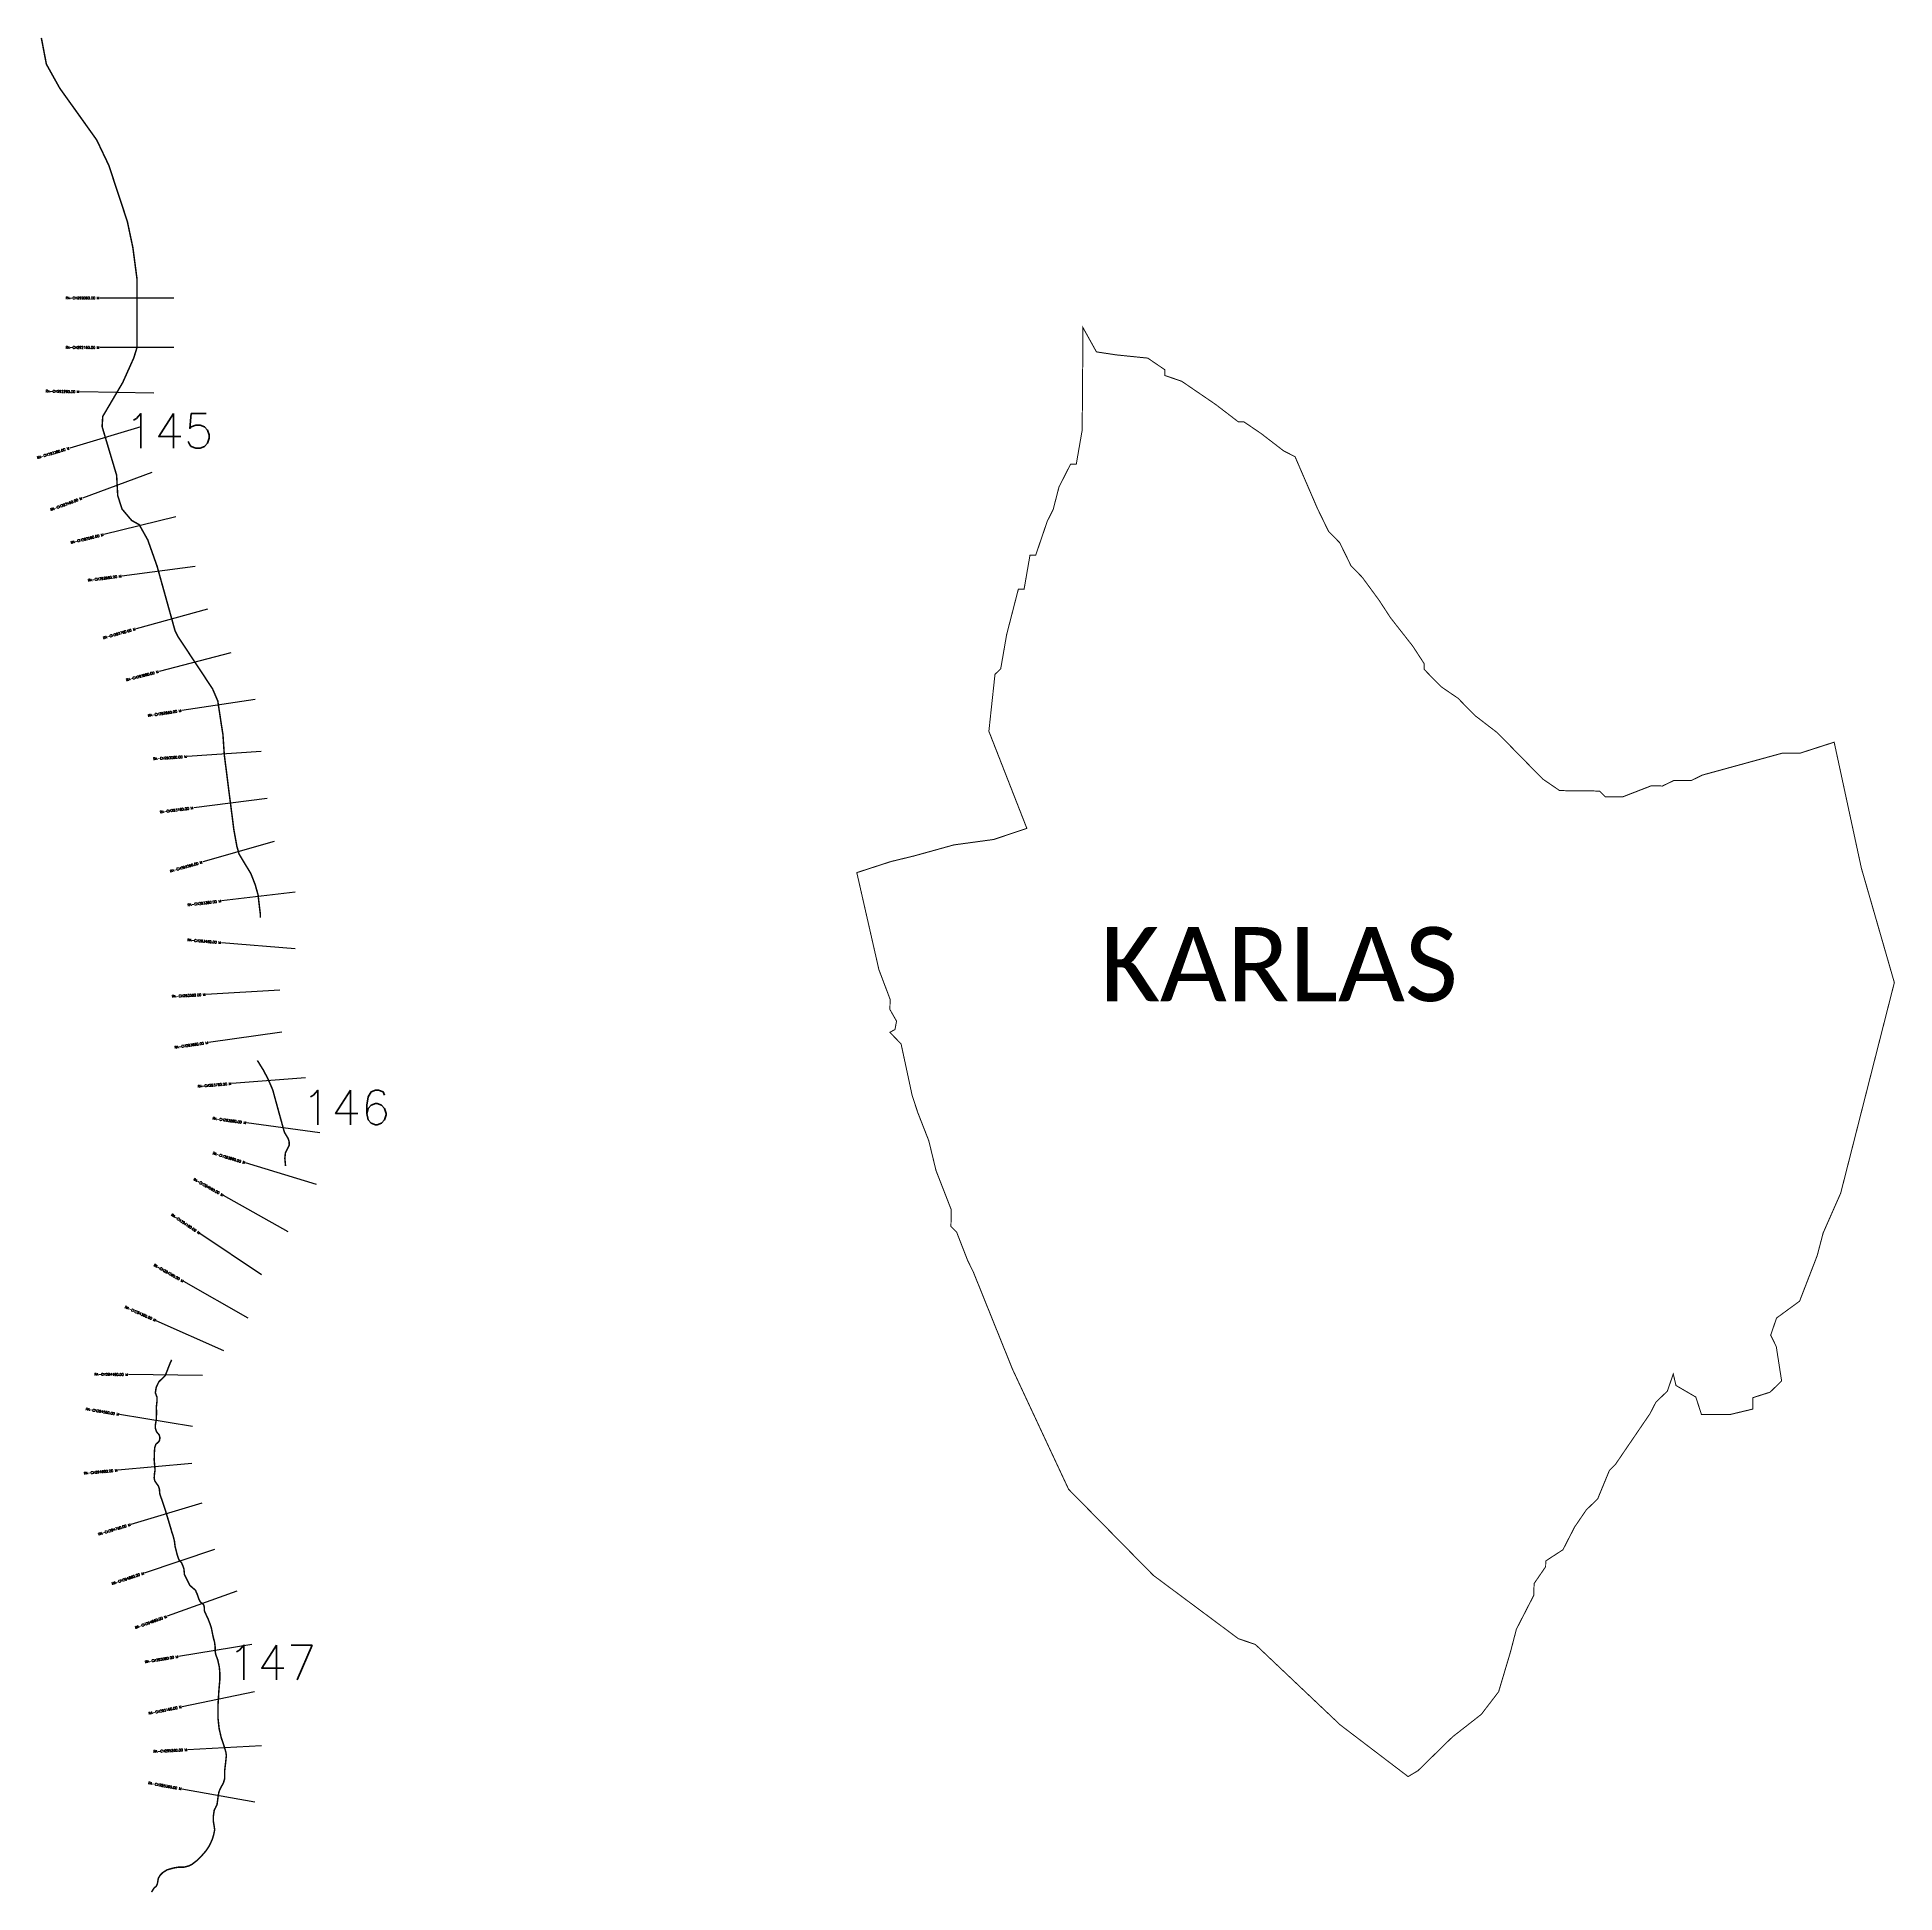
# Model space of a CAD drawing. Header units: metres. Extents: x 282038 to 285798, y 2017232 to 2020988.
import ezdxf
from ezdxf.enums import TextEntityAlignment as Align

# ---------------------------------------------------------------- set-up
doc = ezdxf.new("R2010")
doc.units = ezdxf.units.M
doc.header["$MEASUREMENT"] = 0
for name, color, linetype in [('CS', 134, 'Continuous'), ('CSMark', 6, 'Continuous'), ('NATURALLY PROTECTED', 3, 'Continuous'), ('VILLAGE NAME', 250, 'Continuous')]:
    doc.layers.add(name, color=color, linetype=linetype)
doc.styles.get("Standard").update_dxf_attribs({"font": 'simplex.shx'})

msp = doc.modelspace()

# ---------------------------------------------------------------- linework, layer by layer
at = {"color": 6, "const_width": 2, "flags": 128}
msp.add_lwpolyline([(284154.4, 2020400), (284181.7, 2020350.9), (284222.1, 2020344.8), (284285.5, 2020338.3), (284319.9, 2020314.9), (284319.8, 2020303.3), (284354.3, 2020291.4), (284423.1, 2020244.4), (284468.9, 2020209.3), (284480.5, 2020209.1), (284514.9, 2020185.7), (284560.7, 2020150.5), (284583.7, 2020138.7), (284628.8, 2020034.3), (284651.4, 2019987.8), (284674.2, 2019964.5), (284696.9, 2019918), (284719.7, 2019894.7), (284753.9, 2019848.1), (284776.6, 2019813.2), (284822.2, 2019755), (284844.9, 2019720.1), (284844.8, 2019708.5), (284879, 2019673.5), (284913.4, 2019650), (284947.7, 2019615), (284993.5, 2019579.8), (285084.9, 2019486.5), (285119.3, 2019463), (285200.2, 2019462.1), (285211.6, 2019450.4), (285246.2, 2019450.1), (285304.3, 2019472.6), (285327.4, 2019472.3), (285350.6, 2019483.6), (285385.2, 2019483.2), (285408.4, 2019494.5), (285570.7, 2019539), (285605.3, 2019538.6), (285674.9, 2019561), (285729.9, 2019306.3), (285796.7, 2019074.5), (285688.1, 2018648.3), (285652.6, 2018567.8), (285640.5, 2018521.7), (285604.9, 2018429.7), (285558.3, 2018395.6), (285546.4, 2018361), (285557.7, 2018337.8), (285568.5, 2018268.4), (285545.2, 2018245.5), (285510.4, 2018234.4), (285510.1, 2018211.3), (285463.8, 2018200.2), (285406.3, 2018200.2), (285394.9, 2018235.6), (285354.7, 2018259.1), (285349.2, 2018282.3), (285337.3, 2018247.8), (285313.9, 2018224.9), (285302.1, 2018202), (285231.7, 2018098.7), (285220, 2018087.3), (285196.3, 2018029.8), (285173, 2018007), (285149.5, 2017972.6), (285125.9, 2017926.6), (285091, 2017903.9), (285090.9, 2017892.3), (285067.4, 2017858), (285067.1, 2017834.8), (285031.7, 2017765.9), (285019.7, 2017719.8), (284995.7, 2017639.2), (284960.6, 2017593.4), (284902.3, 2017547.8), (284832.3, 2017479.3), (284812.5, 2017467.5), (284674.9, 2017572.3), (284503.3, 2017734.9), (284468.8, 2017746.7), (284296.8, 2017874.8), (284125.3, 2018049), (284011.8, 2018291.9), (283972.2, 2018390.1), (283932.6, 2018488.4), (283921.2, 2018511.5), (283898.7, 2018569.3), (283887.2, 2018580.9), (283887.5, 2018615.5), (283856.9, 2018694.1), (283842.4, 2018754.1), (283819.8, 2018812), (283808.5, 2018846.6), (283786.2, 2018950.5), (283763.4, 2018973.7), (283773.8, 2018979.5), (283777.1, 2018996.4), (283763.7, 2019019.9), (283763.9, 2019040.9), (283741.3, 2019100.7), (283696.6, 2019297), (283765.9, 2019319.5), (283812.2, 2019330.7), (283893, 2019353.1), (283973.8, 2019364.1), (284040.8, 2019386.6), (283963.9, 2019583.1), (283976.3, 2019698.3), (283987.9, 2019709.7), (283999.9, 2019778.8), (284023.6, 2019870.8), (284035.2, 2019870.7), (284047.2, 2019939.8), (284058.8, 2019939.8), (284082.3, 2020008.7), (284094, 2020031.6), (284105.9, 2020077.7), (284129.3, 2020123.6), (284140.8, 2020123.5), (284152.8, 2020192.6), (284154.4, 2020400)], dxfattribs=at)
at = {"layer": 'CS'}
for p, q in [((282314.5, 2020459.9), (282164.5, 2020459.9)), ((282314.5, 2020359.9), (282164.5, 2020359.9)), ((282274, 2020267.6), (282124, 2020270.2)), ((282247.4, 2020199.2), (282103.7, 2020156.2)), ((282269.8, 2020107.1), (282129.1, 2020055.1)), ((282318.3, 2020016.8), (282172.6, 2019981.2)), ((282357.6, 2019916.3), (282208.8, 2019897.3)), ((282382.2, 2019830.5), (282237.7, 2019790.4)), ((282429.3, 2019742), (282284.2, 2019704.2)), ((282478.6, 2019647.3), (282330.2, 2019624.9)), ((282491.1, 2019542), (282341.4, 2019531.8)), ((282503.2, 2019447.2), (282354.4, 2019428.2)), ((282517.1, 2019359.7), (282372.8, 2019318.6)), ((282559.5, 2019257.2), (282410.6, 2019239.6)), ((282560.1, 2019142.6), (282410.6, 2019155.1)), ((282528.9, 2019058.8), (282379.2, 2019050.4)), ((282532.6, 2018974.3), (282384.2, 2018953)), ((282581, 2018882), (282431.5, 2018870)), ((282609.8, 2018770.5), (282461.2, 2018790.5)), ((282602.8, 2018666.1), (282459.2, 2018709.5)), ((282545.3, 2018570), (282414.4, 2018643.4)), ((282491.6, 2018483.2), (282366.9, 2018566.5)), ((282464.6, 2018395.2), (282334.1, 2018469.2)), ((282415.7, 2018329.5), (282278.5, 2018390.2)), ((282372.3, 2018279.6), (282222.3, 2018281.1)), ((282352.2, 2018175.9), (282204.2, 2018200.2)), ((282350.3, 2018101.2), (282200.9, 2018087.5)), ((282370.9, 2018021.2), (282227.3, 2017977.8)), ((282396.7, 2017926.9), (282254.4, 2017879.5)), ((282441.9, 2017842.7), (282300.8, 2017791.9)), ((282471.9, 2017734.7), (282323.9, 2017710.6)), ((282477.8, 2017639), (282330.8, 2017609)), ((282491.8, 2017529.6), (282342, 2017521.8)), ((282478, 2017415.6), (282330.4, 2017442.4))]:
    msp.add_line(p, q, dxfattribs=at)
at = {"layer": 'NATURALLY PROTECTED', "const_width": 3, "flags": 128}
for points in [[(282046, 2020986.4), (282056.2, 2020933.2), (282083.3, 2020884.5), (282120, 2020833.2), (282158.1, 2020779.8), (282182.7, 2020728.2), (282208.8, 2020649), (282220, 2020615.2), (282231.3, 2020561.8), (282239.5, 2020499.5), (282239.5, 2020408), (282239.5, 2020359.3), (282233.1, 2020338.7), (282210.7, 2020288.8), (282170.3, 2020220.3), (282169, 2020199.7), (282187.3, 2020138.3), (282198.4, 2020101.2), (282200.6, 2020060.1), (282209.3, 2020032.9), (282229, 2020009.6), (282244.1, 2020001.3), (282261.5, 2019970.2), (282280.3, 2019917.1), (282301.9, 2019839.5), (282316.6, 2019786.6), (282323, 2019774), (282348.2, 2019736), (282370.1, 2019702.9), (282392.4, 2019669.3), (282403.2, 2019644.3), (282409.6, 2019601.7), (282413.6, 2019576.3), (282416.4, 2019534.7), (282420, 2019506.8), (282426.7, 2019453.7), (282431.4, 2019417.5), (282435.6, 2019384.4), (282441.8, 2019350.2), (282446.3, 2019334.4), (282459.2, 2019313), (282470.1, 2019295.1), (282478.9, 2019272.5), (282484.7, 2019251.9), (282486.8, 2019233.5), (282489.2, 2019213.5), (282489.1, 2019206.1)], [(282483.3, 2018916.8), (282495.1, 2018897.8), (282504.4, 2018880.3), (282514.3, 2018857.6), (282520.3, 2018835.6), (282528.2, 2018806.9), (282537.9, 2018771.8), (282542.2, 2018764.4), (282545.3, 2018759.5), (282547.7, 2018751.9), (282547.8, 2018745.5), (282544.9, 2018739.7), (282540, 2018729.8), (282538.9, 2018718.9), (282540.3, 2018703.1)], [(282309.8, 2018311.1), (282306.1, 2018302.8), (282296.9, 2018279.3), (282292.8, 2018275.1), (282288.7, 2018271.2), (282283.9, 2018266.6), (282281.3, 2018261.4), (282278.5, 2018255.1), (282277.4, 2018248.5), (282276.8, 2018244.1), (282280.1, 2018235.4), (282280.1, 2018227.1), (282278.6, 2018213.9), (282279.2, 2018207.1), (282279.2, 2018202), (282278.7, 2018195.1), (282278.7, 2018190.7), (282276.9, 2018179.8), (282276.9, 2018172.3), (282278.9, 2018165.8), (282284.8, 2018158.7), (282286, 2018153), (282285, 2018147.1), (282282.4, 2018144.1), (282277.8, 2018140), (282275.5, 2018133.1), (282274.9, 2018124.6), (282274.4, 2018108.2), (282276.2, 2018087.9), (282275.1, 2018081.1), (282274.4, 2018071.8), (282275.5, 2018066.3), (282279.4, 2018060.3), (282282.9, 2018055.8), (282284.9, 2018049.9), (282285.8, 2018039.6), (282289.7, 2018028.3), (282296.9, 2018007), (282304.4, 2017982), (282308, 2017970), (282310.1, 2017962.3), (282312.6, 2017955.2), (282315.4, 2017944.3), (282316.7, 2017933.3), (282321.2, 2017915.6), (282324.7, 2017905.8), (282329.6, 2017900.6), (282332.1, 2017895.1), (282334.7, 2017887.2), (282335.6, 2017876.6), (282346.3, 2017854.9), (282351.7, 2017850), (282357.9, 2017844.7), (282361.1, 2017837.6), (282364.8, 2017827.1), (282367.1, 2017822), (282370.9, 2017818.4), (282373.4, 2017816.7), (282375.1, 2017813.8), (282375.9, 2017809.1), (282375.9, 2017803.6), (282377.5, 2017799.4), (282379.9, 2017794.3), (282382.5, 2017789.1), (282386.8, 2017778.3), (282390.1, 2017768.5), (282393.5, 2017751.5), (282396.6, 2017739.4), (282397.9, 2017729.7), (282397.9, 2017720.8), (282398.9, 2017714.8), (282403.1, 2017703.7), (282406.2, 2017689.5), (282407.4, 2017676.4), (282407.4, 2017664.7), (282405.5, 2017643.2), (282403.7, 2017614.3), (282403.7, 2017584.5), (282405.9, 2017564.5), (282410.2, 2017546), (282415.8, 2017529.3), (282419.6, 2017516.8), (282420.5, 2017510.1), (282419.1, 2017496.5), (282416.9, 2017478), (282416.9, 2017462.8), (282414.6, 2017454.8), (282408.9, 2017444.4), (282405.6, 2017437.1), (282403.9, 2017427.8), (282401.7, 2017411.3), (282398.4, 2017404), (282396, 2017399.7), (282394.2, 2017387.6), (282394.2, 2017377.1), (282396.9, 2017360.2), (282394.9, 2017350.1), (282391.9, 2017340.1), (282385.7, 2017326.7), (282379.1, 2017317), (282368.9, 2017305.4), (282360.6, 2017297.4), (282350.6, 2017289.7), (282344, 2017286.6), (282334.9, 2017284.2), (282323.4, 2017284.2), (282313.7, 2017282.5), (282300.8, 2017278.9), (282291.9, 2017273.3), (282286.9, 2017268.5), (282282.7, 2017261.5), (282281.6, 2017254.5), (282280.7, 2017249.9), (282278.7, 2017245.6), (282274.2, 2017242), (282269, 2017233.7)]]:
    msp.add_lwpolyline(points, dxfattribs=at)

# ---------------------------------------------------------------- texts
at = {"char_height": 70, "attachment_point": 1}
for s, insert in [('145', (282214.5, 2020226.1)), ('146', (282572.7, 2018856.5)), ('147', (282423, 2017733.5))]:
    msp.add_mtext_dynamic_manual_height_columns(s, width=95.172, gutter_width=1, heights=[0], dxfattribs=dict(at, insert=insert))
at = {"layer": 'CSMark'}
for s, p in [('RA-CH292060.00 M', (282163.5, 2020459.9)), ('RA-CH292160.00 M', (282163.5, 2020359.9))]:
    msp.add_text(s, height=5, dxfattribs=at).set_placement(p, align=Align.MIDDLE_RIGHT)
for s, rotation, p in [('RA-CH292260.00 M', 359.0362, (282123, 2020270.2)), ('RA-CH292360.00 M', 16.6315, (282102.7, 2020156)), ('RA-CH292460.00 M', 20.2858, (282128.2, 2020054.7)), ('RA-CH292560.00 M', 13.7207, (282171.6, 2019981)), ('RA-CH292660.00 M', 7.2807, (282207.8, 2019897.2)), ('RA-CH292760.00 M', 15.5392, (282236.7, 2019790.1)), ('RA-CH292860.00 M', 14.5984, (282283.2, 2019703.9)), ('RA-CH292960.00 M', 8.5672, (282329.2, 2019624.8)), ('RA-CH293060.00 M', 3.8709, (282340.4, 2019531.8)), ('RA-CH293160.00 M', 7.27, (282353.4, 2019428.1)), ('RA-CH293260.00 M', 15.8871, (282371.9, 2019318.3)), ('RA-CH293360.00 M', 6.7543, (282409.6, 2019239.5)), ('RA-CH293460.00 M', 355.2175, (282409.6, 2019155.2)), ('RA-CH293560.00 M', 3.2316, (282378.2, 2019050.3)), ('RA-CH293660.00 M', 8.1638, (282383.2, 2018952.9)), ('RA-CH293760.00 M', 4.5717, (282430.5, 2018869.9)), ('RA-CH293860.00 M', 352.33, (282460.2, 2018790.6)), ('RA-CH293960.00 M', 343.2084, (282458.3, 2018709.8)), ('RA-CH294060.00 M', 330.7109, (282413.6, 2018643.8)), ('RA-CH294160.00 M', 326.2462, (282366.1, 2018567.1)), ('RA-CH294260.00 M', 330.4316, (282333.2, 2018469.7)), ('RA-CH294360.00 M', 336.1111, (282277.6, 2018390.6)), ('RA-CH294460.00 M', 359.4331, (282221.3, 2018281.1)), ('RA-CH294560.00 M', 350.6632, (282203.2, 2018200.4)), ('RA-CH294660.00 M', 5.2262, (282199.9, 2018087.4)), ('RA-CH294760.00 M', 16.8447, (282226.4, 2017977.5)), ('RA-CH294860.00 M', 18.4162, (282253.4, 2017879.2)), ('RA-CH294960.00 M', 19.7856, (282299.8, 2017791.6)), ('RA-CH295060.00 M', 9.2738, (282322.9, 2017710.4)), ('RA-CH295160.00 M', 11.516, (282329.9, 2017608.8)), ('RA-CH295260.00 M', 2.9853, (282341, 2017521.8)), ('RA-CH295360.00 M', 349.689, (282329.4, 2017442.6))]:
    msp.add_text(s, height=5, rotation=rotation, dxfattribs=at).set_placement(p, align=Align.MIDDLE_RIGHT)
at = {"layer": 'VILLAGE NAME', "insert": (284188.7, 2019186.8), "char_height": 150, "attachment_point": 1}
msp.add_mtext_dynamic_manual_height_columns('{\\fCalibri|b0|i0|c0|p34;KARLAS}', width=1877.914, gutter_width=1, heights=[0], dxfattribs=at)

doc.saveas('drawing.dxf')
